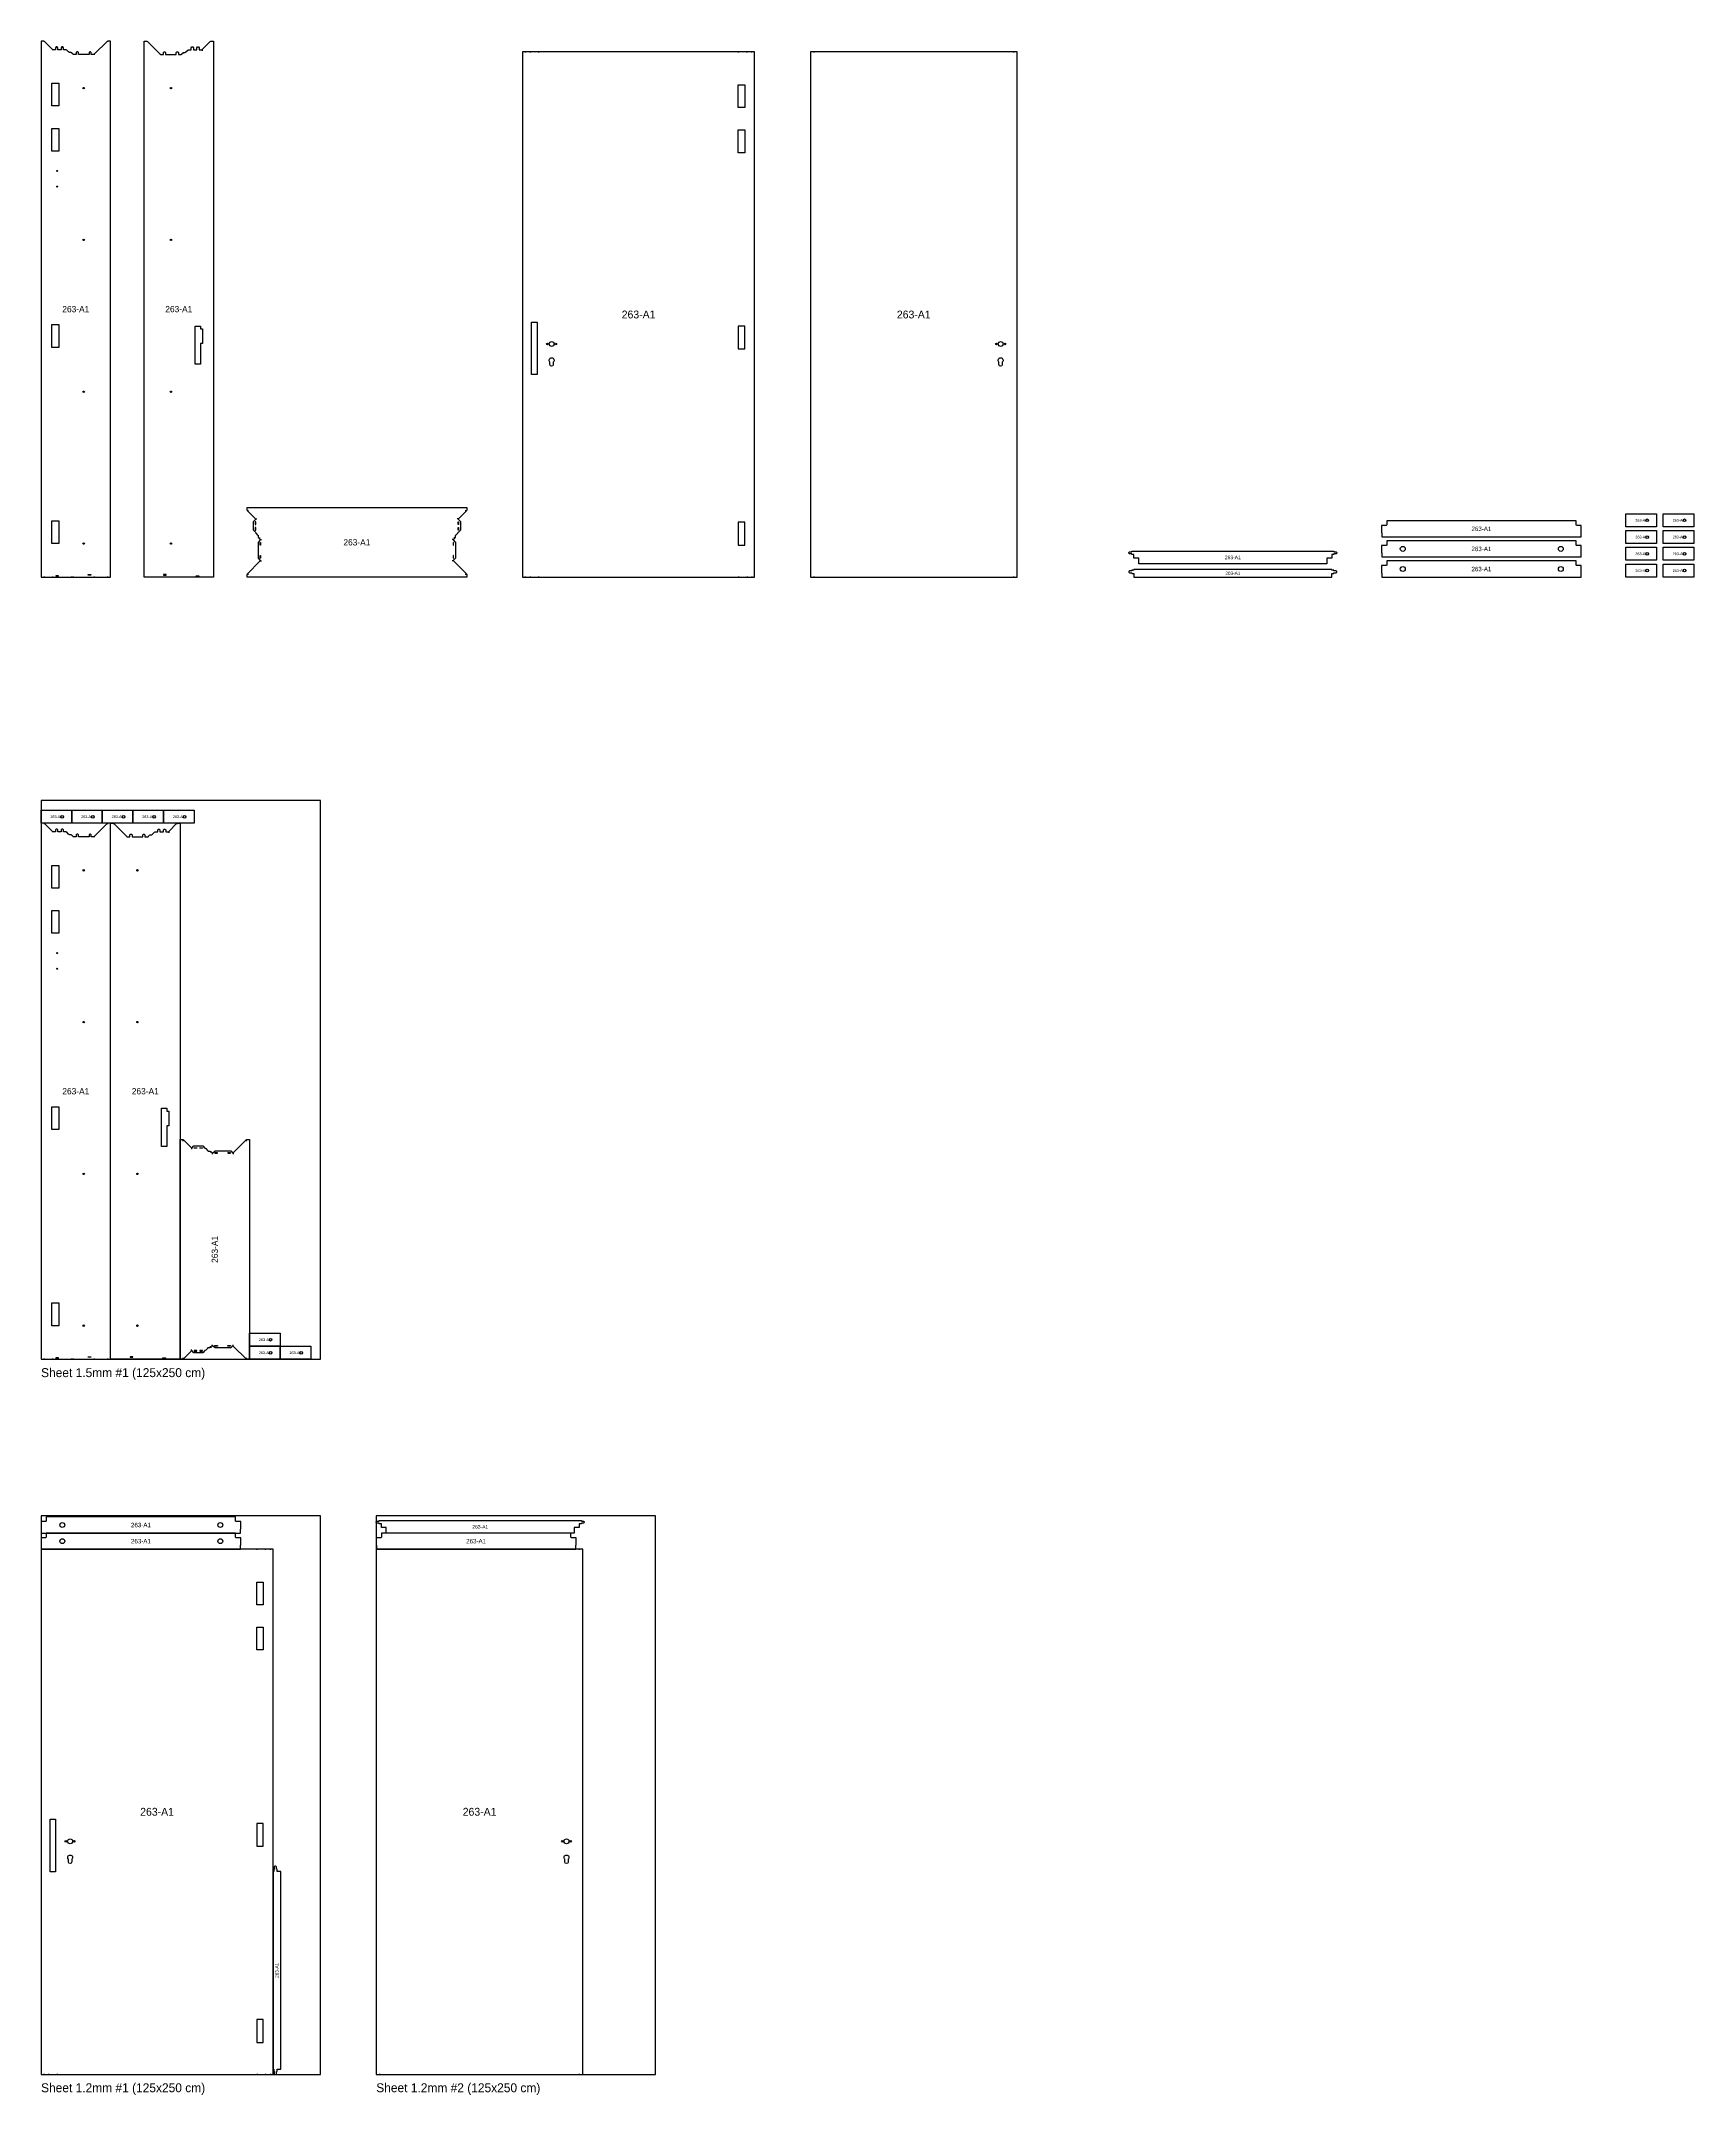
# Model space of a CAD drawing. Header units: metres. Extents: x 0 to 7397, y -6792 to 2398.
import ezdxf
from ezdxf.enums import TextEntityAlignment as Align

# ---------------------------------------------------------------- set-up
doc = ezdxf.new("R2010")
doc.units = ezdxf.units.M
for name, color, linetype in [('CUTOUTS', 3, 'Continuous'), ('HOLES', 4, 'Continuous'), ('NOTCHES', 6, 'Continuous'), ('OUTLINE', 7, 'Continuous'), ('PART_LABELS', 7, 'Continuous'), ('SHEETS_1_2', 3, 'Continuous'), ('SHEETS_1_5', 4, 'Continuous'), ('TEXT', 2, 'Continuous')]:
    doc.layers.add(name, color=color, linetype=linetype)

# ---------------------------------------------------------------- blocks, each defined once
blk = doc.blocks.new('B_A1_HINGE_POST')
at = {"layer": 'CUTOUTS'}
for points in [[(48.9, 2210), (79.4, 2210), (79.4, 2108), (48.9, 2108)], [(48.9, 2008), (79.4, 2008), (79.4, 1906), (48.9, 1906)], [(48.9, 1130), (79.4, 1130), (79.4, 1028), (48.9, 1028)], [(48.9, 252), (79.4, 252), (79.4, 150), (48.9, 150)], [(77.6, 6), (65.6, 6), (65.6, 4), (77.6, 4)], [(211.3, 11), (223.3, 11), (223.3, 9), (211.3, 9)]]:
    blk.add_lwpolyline(points, close=True, dxfattribs=at)
at = {"layer": 'HOLES'}
for centre, radius in [((190.7, 2188), 3.25), ((72.3, 1817.5), 2), ((72.3, 1747.5), 2), ((190.7, 1508.7), 3.25), ((190.7, 829.3), 3.25), ((190.7, 150), 3.25)]:
    blk.add_circle(centre, radius, dxfattribs=at)
at = {"layer": 'NOTCHES'}
for p, q in [((13.6, 2397.8), (13.6, 2394.8)), ((297.4, 2397.8), (297.4, 2394.8)), ((50.7, 2361.5), (50.7, 2358.5)), ((113.3, 2359.2), (113.3, 2358.2)), ((125, 2348.5), (125, 2347.5)), ((135.6, 2346.2), (135.6, 2343.2)), ((143.2, 2339.5), (143.2, 2336.5)), ((238.2, 2339.5), (238.2, 2336.5)), ((13.6, 3), (13.6, 0)), ((50.7, 3), (50.7, 0)), ((113.3, 1), (113.3, 0)), ((125, 1), (125, 0)), ((135.6, 3), (135.6, 0)), ((143.2, 3), (143.2, 0)), ((238.2, 3), (238.2, 0)), ((297.4, 3), (297.4, 0))]:
    blk.add_line(p, q, dxfattribs=at)
at = {"layer": 'OUTLINE'}
blk.add_lwpolyline([(141.7, 2341), (137.2, 2345.5), (134, 2347), (126.5, 2347), (123.4, 2350), (114.9, 2358.5), (111.8, 2360), (99.8, 2360), (99.8, 2369), (96.8, 2372), (92.8, 2372), (89.8, 2369), (89.8, 2360), (74.3, 2360), (74.3, 2369), (71.3, 2372), (67.3, 2372), (64.3, 2369), (64.3, 2360), (52.3, 2360), (49.1, 2363), (15.1, 2397), (12, 2398.5), (0, 2398.5), (0, 0), (310.9, 0), (310.9, 2398.5), (298.9, 2398.5), (295.8, 2397), (239.8, 2341), (236.7, 2338), (224.7, 2338), (224.7, 2347), (221.7, 2350), (217.7, 2350), (214.7, 2347), (214.7, 2338), (166.8, 2338), (166.8, 2347), (163.8, 2350), (159.8, 2350), (156.8, 2347), (156.8, 2338), (144.8, 2338)], close=True, dxfattribs=at)
at = {"layer": 'PART_LABELS'}
blk.add_text('263-A1', height=28, dxfattribs=at).set_placement((155.5, 1199.2), align=Align.MIDDLE_CENTER)
blk = doc.blocks.new('B_A1_LOCK_POST')
at = {"layer": 'CUTOUTS'}
for points in [[(252.5, 1044.5), (252.5, 952.2), (228, 952.2), (228, 1122.8), (252.5, 1122.8), (252.5, 1110.5), (260.8, 1110.5), (260.8, 1044.5)], [(99.6, 11), (87.6, 11), (87.6, 9), (99.6, 9)], [(233.3, 6), (245.3, 6), (245.3, 4), (233.3, 4)]]:
    blk.add_lwpolyline(points, close=True, dxfattribs=at)
at = {"layer": 'HOLES'}
for centre in [(120.2, 2188), (120.2, 1508.7), (120.2, 829.3), (120.2, 150)]:
    blk.add_circle(centre, 3.25, dxfattribs=at)
at = {"layer": 'NOTCHES'}
for p, q in [((13.6, 2397.8), (13.6, 2394.8)), ((297.4, 2397.8), (297.4, 2394.8)), ((72.7, 2339.5), (72.7, 2336.5)), ((167.7, 2339.5), (167.7, 2336.5)), ((175.3, 2346.2), (175.3, 2343.2)), ((186, 2348.5), (186, 2347.5)), ((197.6, 2359.2), (197.6, 2358.2)), ((260.2, 2361.5), (260.2, 2355.5)), ((13.6, 3), (13.6, 0)), ((72.7, 3), (72.7, 0)), ((167.7, 3), (167.7, 0)), ((175.3, 3), (175.3, 0)), ((186, 1), (186, 0)), ((197.6, 1), (197.6, 0)), ((260.2, 3), (260.2, 0)), ((297.4, 3), (297.4, 0))]:
    blk.add_line(p, q, dxfattribs=at)
at = {"layer": 'OUTLINE'}
blk.add_lwpolyline([(169.3, 2341), (173.8, 2345.5), (176.9, 2347), (184.4, 2347), (187.5, 2350), (196, 2358.5), (199.2, 2360), (211.2, 2360), (211.2, 2369), (214.2, 2372), (218.2, 2372), (221.2, 2369), (221.2, 2360), (236.7, 2360), (236.7, 2369), (239.7, 2372), (243.7, 2372), (246.7, 2369), (246.7, 2360), (258.7, 2360), (261.8, 2363), (295.8, 2397), (298.9, 2398.5), (310.9, 2398.5), (310.9, 0), (0, 0), (0, 2398.5), (12, 2398.5), (15.1, 2397), (71.1, 2341), (74.3, 2338), (86.3, 2338), (86.3, 2347), (89.3, 2350), (93.3, 2350), (96.3, 2347), (96.3, 2338), (144.1, 2338), (144.1, 2347), (147.1, 2350), (151.1, 2350), (154.1, 2347), (154.1, 2338), (166.1, 2338)], close=True, dxfattribs=at)
at = {"layer": 'PART_LABELS'}
blk.add_text('263-A1', height=28, dxfattribs=at).set_placement((155.5, 1199.2), align=Align.MIDDLE_CENTER)
blk = doc.blocks.new('B_A1_HEADER')
at = {"layer": 'NOTCHES'}
for p, q in [((0.8, 297.4), (6.8, 297.4)), ((976.2, 297.4), (982.2, 297.4)), ((37, 260.2), (43, 260.2)), ((39.2, 197.6), (41.2, 197.6)), ((50, 186), (52, 186)), ((933, 186), (931, 186)), ((946, 260.2), (940, 260.2)), ((943.7, 197.6), (941.7, 197.6)), ((52.2, 175.3), (58.2, 175.3)), ((59, 167.7), (65, 167.7)), ((924, 167.7), (918, 167.7)), ((930.7, 175.3), (924.7, 175.3)), ((0.8, 13.6), (6.8, 13.6)), ((59, 72.7), (65, 72.7)), ((924, 72.7), (918, 72.7)), ((976.2, 13.6), (982.2, 13.6))]:
    blk.add_line(p, q, dxfattribs=at)
for points in [[(38.8, 235.7), (38.8, 247.7), (36.8, 247.7), (36.8, 235.7)], [(38.8, 210.2), (38.8, 222.2), (36.8, 222.2), (36.8, 210.2)], [(944.2, 235.7), (944.2, 247.7), (946.2, 247.7), (946.2, 235.7)], [(944.2, 210.2), (944.2, 222.2), (946.2, 222.2), (946.2, 210.2)], [(58.8, 143.1), (58.8, 155.1), (60.8, 155.1), (60.8, 143.1)], [(58.8, 85.3), (58.8, 97.3), (60.8, 97.3), (60.8, 85.3)], [(924.2, 143.1), (924.2, 155.1), (922.2, 155.1), (922.2, 143.1)], [(924.2, 85.3), (924.2, 97.3), (922.2, 97.3), (922.2, 85.3)]]:
    blk.add_lwpolyline(points, close=True, dxfattribs=at)
at = {"layer": 'OUTLINE'}
blk.add_lwpolyline([(0, 310.9), (983, 310.9), (983, 298.9), (981.5, 295.8), (947.5, 261.8), (944.5, 258.7), (954.5, 248.7), (954.5, 209.2), (944.5, 199.2), (943, 196), (934.5, 187.5), (931.5, 184.4), (931.5, 176.9), (930, 173.8), (925.5, 169.3), (922.5, 166.1), (932.5, 154.2), (932.5, 84.3), (922.5, 74.3), (925.5, 71.1), (981.5, 15.1), (983, 12), (983, 0), (0, 0), (0, 12), (1.5, 15.1), (57.5, 71.1), (60.5, 74.3), (50.5, 84.3), (50.5, 154.2), (60.5, 166.1), (57.5, 169.3), (53, 173.8), (51.5, 176.9), (51.5, 184.4), (48.5, 187.5), (40, 196), (38.5, 199.2), (28.5, 209.2), (28.5, 248.7), (38.5, 258.7), (35.5, 261.8), (1.5, 295.8), (0, 298.9)], close=True, dxfattribs=at)
at = {"layer": 'PART_LABELS'}
blk.add_text('263-A1', height=28, dxfattribs=at).set_placement((491.5, 155.5), align=Align.MIDDLE_CENTER)
blk = doc.blocks.new('B_A1_LEAF1')
at = {"layer": 'CUTOUTS'}
for points in [[(965.1, 2203), (994.6, 2203), (994.6, 2101), (965.1, 2101)], [(965.1, 2001), (994.6, 2001), (994.6, 1899), (965.1, 1899)], [(40.1, 1141.2), (64.6, 1141.2), (64.6, 905.8), (40.1, 905.8)], [(994.6, 1123), (965.1, 1123), (965.1, 1021), (994.6, 1021)], [(994.6, 245), (965.1, 245), (965.1, 143), (994.6, 143)]]:
    blk.add_lwpolyline(points, close=True, dxfattribs=at)
blk.add_lwpolyline([(137.5, 962.4), (137.5, 950.9, -1), (122.5, 950.9), (122.5, 962.4, -2.539565)], format="xyb", close=True, dxfattribs=at)
at = {"layer": 'HOLES'}
for centre, radius in [((111, 1043), 3.5), ((130, 1043), 11), ((149, 1043), 3.5)]:
    blk.add_circle(centre, radius, dxfattribs=at)
at = {"layer": 'NOTCHES'}
for p, q in [((11.7, 2350), (11.7, 2347)), ((33.7, 2350), (33.7, 2347)), ((71.3, 2350), (71.3, 2347)), ((966.9, 2347), (966.9, 2350)), ((1004.4, 2347), (1004.4, 2350)), ((1026.4, 2347), (1026.4, 2350)), ((11.7, 3), (11.7, 0)), ((33.7, 3), (33.7, 0)), ((71.3, 3), (71.3, 0)), ((966.9, 3), (966.9, 0)), ((1004.4, 3), (1004.4, 0)), ((1026.4, 3), (1026.4, 0))]:
    blk.add_line(p, q, dxfattribs=at)
at = {"layer": 'OUTLINE'}
blk.add_lwpolyline([(1038.1, 2350), (0, 2350), (0, 0), (1038.1, 0)], close=True, dxfattribs=at)
at = {"layer": 'PART_LABELS'}
blk.add_text('263-A1', height=35, dxfattribs=at).set_placement((519.1, 1175), align=Align.MIDDLE_CENTER)
blk = doc.blocks.new('B_A1_LEAF2')
at = {"layer": 'CUTOUTS'}
blk.add_lwpolyline([(858.9, 962.4), (858.9, 950.9, -1), (843.9, 950.9), (843.9, 962.4, -2.539565)], format="xyb", close=True, dxfattribs=at)
at = {"layer": 'HOLES'}
for centre, radius in [((832.4, 1043), 3.5), ((851.4, 1043), 11), ((870.4, 1043), 3.5)]:
    blk.add_circle(centre, radius, dxfattribs=at)
at = {"layer": 'NOTCHES'}
for p, q in [((16.7, 2347), (16.7, 2350)), ((908.3, 2350), (908.3, 2347)), ((16.7, 0), (16.7, 3)), ((908.3, 3), (908.3, 0))]:
    blk.add_line(p, q, dxfattribs=at)
at = {"layer": 'OUTLINE'}
blk.add_lwpolyline([(925, 2350), (0, 2350), (0, 0), (925, 0)], close=True, dxfattribs=at)
at = {"layer": 'PART_LABELS'}
blk.add_text('263-A1', height=35, dxfattribs=at).set_placement((462.5, 1175), align=Align.MIDDLE_CENTER)
blk = doc.blocks.new('B_A1_FRAME_SUPPORT_1')
at = {"layer": 'OUTLINE'}
blk.add_lwpolyline([(928, 28.6337), (918, 28.6337), (918, 31.1337), (908, 31.1337), (908, 34.1337), (23, 34.1337), (23, 31.1337), (13, 31.1337), (13, 28.6337), (3, 28.6337), (0, 25.6337), (0, 21.6337), (3, 18.6337), (13, 18.6337), (13, 16.1337), (23, 16.1337), (23, 0), (908, 0), (908, 16.1337), (918, 16.1337), (918, 18.6337), (928, 18.6337), (931, 21.6337), (931, 25.6337)], close=True, dxfattribs=at)
at = {"layer": 'PART_LABELS'}
blk.add_text('263-A1', height=15, dxfattribs=at).set_placement((465.5, 17.0668), align=Align.MIDDLE_CENTER)
blk = doc.blocks.new('B_A1_FRAME_SUPPORT_2')
at = {"layer": 'OUTLINE'}
blk.add_lwpolyline([(928, 43.6337), (918, 43.6337), (918, 41.1337), (908, 41.1337), (908, 25.1337), (886, 25.1337), (886, 0), (45, 0), (45, 25.1337), (23, 25.1337), (23, 41.1337), (13, 41.1337), (13, 43.6337), (3, 43.6337), (0, 46.6337), (0, 50.6337), (3, 53.6337), (13, 53.6337), (13, 56.1337), (918, 56.1337), (918, 53.6337), (928, 53.6337), (931, 50.6337), (931, 46.6337)], close=True, dxfattribs=at)
at = {"layer": 'PART_LABELS'}
blk.add_text('263-A1', height=16, dxfattribs=at).set_placement((465.5, 28.0668), align=Align.MIDDLE_CENTER)
blk = doc.blocks.new('B_A1_LEAF_UCHANNEL_H')
at = {"layer": 'HOLES'}
for centre in [(95, 36.0331), (802.2658, 36.0331)]:
    blk.add_circle(centre, 11, dxfattribs=at)
at = {"layer": 'OUTLINE'}
blk.add_lwpolyline([(894, 51.5331), (872.75, 51.5331), (870.75, 53.5331), (870.75, 72.0661), (23.25, 72.0661), (23.25, 53.5331), (21.25, 51.5331), (0, 51.5331), (0, 18.0331), (1.05, 18.0331), (1.05, 0), (892.95, 0), (892.95, 18.0331), (894, 18.0331)], close=True, dxfattribs=at)
at = {"layer": 'PART_LABELS'}
blk.add_text('263-A1', height=20, dxfattribs=at).set_placement((447, 36.03305), align=Align.MIDDLE_CENTER)
blk = doc.blocks.new('B_A1_LEAF_UCHANNEL_P')
at = {"layer": 'OUTLINE'}
blk.add_lwpolyline([(894, 51.5331), (872.75, 51.5331), (870.75, 53.5331), (870.75, 72.0661), (23.25, 72.0661), (23.25, 53.5331), (21.25, 51.5331), (0, 51.5331), (0, 18.0331), (1.05, 18.0331), (1.05, 0), (892.95, 0), (892.95, 18.0331), (894, 18.0331)], close=True, dxfattribs=at)
at = {"layer": 'PART_LABELS'}
blk.add_text('263-A1', height=20, dxfattribs=at).set_placement((447, 36.03305), align=Align.MIDDLE_CENTER)
blk = doc.blocks.new('B_A1_ANCHOR_SUPPORT')
at = {"layer": 'HOLES'}
blk.add_circle((94.5, 29.1), 6, dxfattribs=at)
at = {"layer": 'OUTLINE'}
blk.add_lwpolyline([(0, 0), (0, 58.3), (137, 58.3), (137, 0)], close=True, dxfattribs=at)
at = {"layer": 'PART_LABELS'}
blk.add_text('263-A1', height=12, dxfattribs=at).set_placement((68.5, 29.1), align=Align.MIDDLE_CENTER)

msp = doc.modelspace()

# ---------------------------------------------------------------- linework, layer by layer
at = {"layer": 'SHEETS_1_2'}
for points in [[(0, -6700), (1250, -6700), (1250, -4200), (0, -4200)], [(1500, -6700), (2750, -6700), (2750, -4200), (1500, -4200)]]:
    msp.add_lwpolyline(points, close=True, dxfattribs=at)
at = {"layer": 'SHEETS_1_5'}
msp.add_lwpolyline([(0, -3500), (1250, -3500), (1250, -1000), (0, -1000)], close=True, dxfattribs=at)

# ---------------------------------------------------------------- block references
for name, p in [('B_A1_HINGE_POST', (0, 0)), ('B_A1_LOCK_POST', (460.9, 0)), ('B_A1_LEAF1', (2154.9, 0)), ('B_A1_LEAF2', (3443, 0)), ('B_A1_HEADER', (921.9, 0)), ('B_A1_ANCHOR_SUPPORT', (7093, 225)), ('B_A1_ANCHOR_SUPPORT', (7260, 225)), ('B_A1_LEAF_UCHANNEL_P', (5999, 180)), ('B_A1_ANCHOR_SUPPORT', (7093, 150)), ('B_A1_ANCHOR_SUPPORT', (7260, 150)), ('B_A1_FRAME_SUPPORT_2', (4868, 60)), ('B_A1_LEAF_UCHANNEL_H', (5999, 90)), ('B_A1_ANCHOR_SUPPORT', (7093, 75)), ('B_A1_ANCHOR_SUPPORT', (7260, 75)), ('B_A1_FRAME_SUPPORT_1', (4868, 0)), ('B_A1_LEAF_UCHANNEL_H', (5999, 0)), ('B_A1_ANCHOR_SUPPORT', (7093, 0)), ('B_A1_ANCHOR_SUPPORT', (7260, 0)), ('B_A1_ANCHOR_SUPPORT', (0, -1101.5)), ('B_A1_HINGE_POST', (0, -3500)), ('B_A1_ANCHOR_SUPPORT', (137, -1101.5)), ('B_A1_ANCHOR_SUPPORT', (274, -1101.5)), ('B_A1_LOCK_POST', (310.9, -3500)), ('B_A1_ANCHOR_SUPPORT', (411, -1101.5)), ('B_A1_ANCHOR_SUPPORT', (548, -1101.5)), ('B_A1_ANCHOR_SUPPORT', (932.8, -3441.7)), ('B_A1_ANCHOR_SUPPORT', (932.8, -3500)), ('B_A1_ANCHOR_SUPPORT', (1069.8, -3500)), ('B_A1_LEAF_UCHANNEL_H', (0, -4277.9)), ('B_A1_FRAME_SUPPORT_2', (1500, -4277.9)), ('B_A1_LEAF_UCHANNEL_H', (0, -4350)), ('B_A1_LEAF_UCHANNEL_P', (1500, -4350)), ('B_A1_LEAF1', (0, -6700)), ('B_A1_LEAF2', (1500, -6700))]:
    msp.add_blockref(name, p)
at = {"rotation": 90}
for name, p in [('B_A1_HEADER', (932.8, -3500)), ('B_A1_FRAME_SUPPORT_1', (1072.3, -6700))]:
    msp.add_blockref(name, p, dxfattribs=at)

# ---------------------------------------------------------------- texts
at = {"layer": 'TEXT'}
for s, p in [('Sheet 1.5mm #1 (125x250 cm)', (0, -3580)), ('Sheet 1.2mm #1 (125x250 cm)', (0, -6780)), ('Sheet 1.2mm #2 (125x250 cm)', (1500, -6780))]:
    msp.add_text(s, height=40, dxfattribs=at).set_placement(p)

doc.saveas('drawing.dxf')
